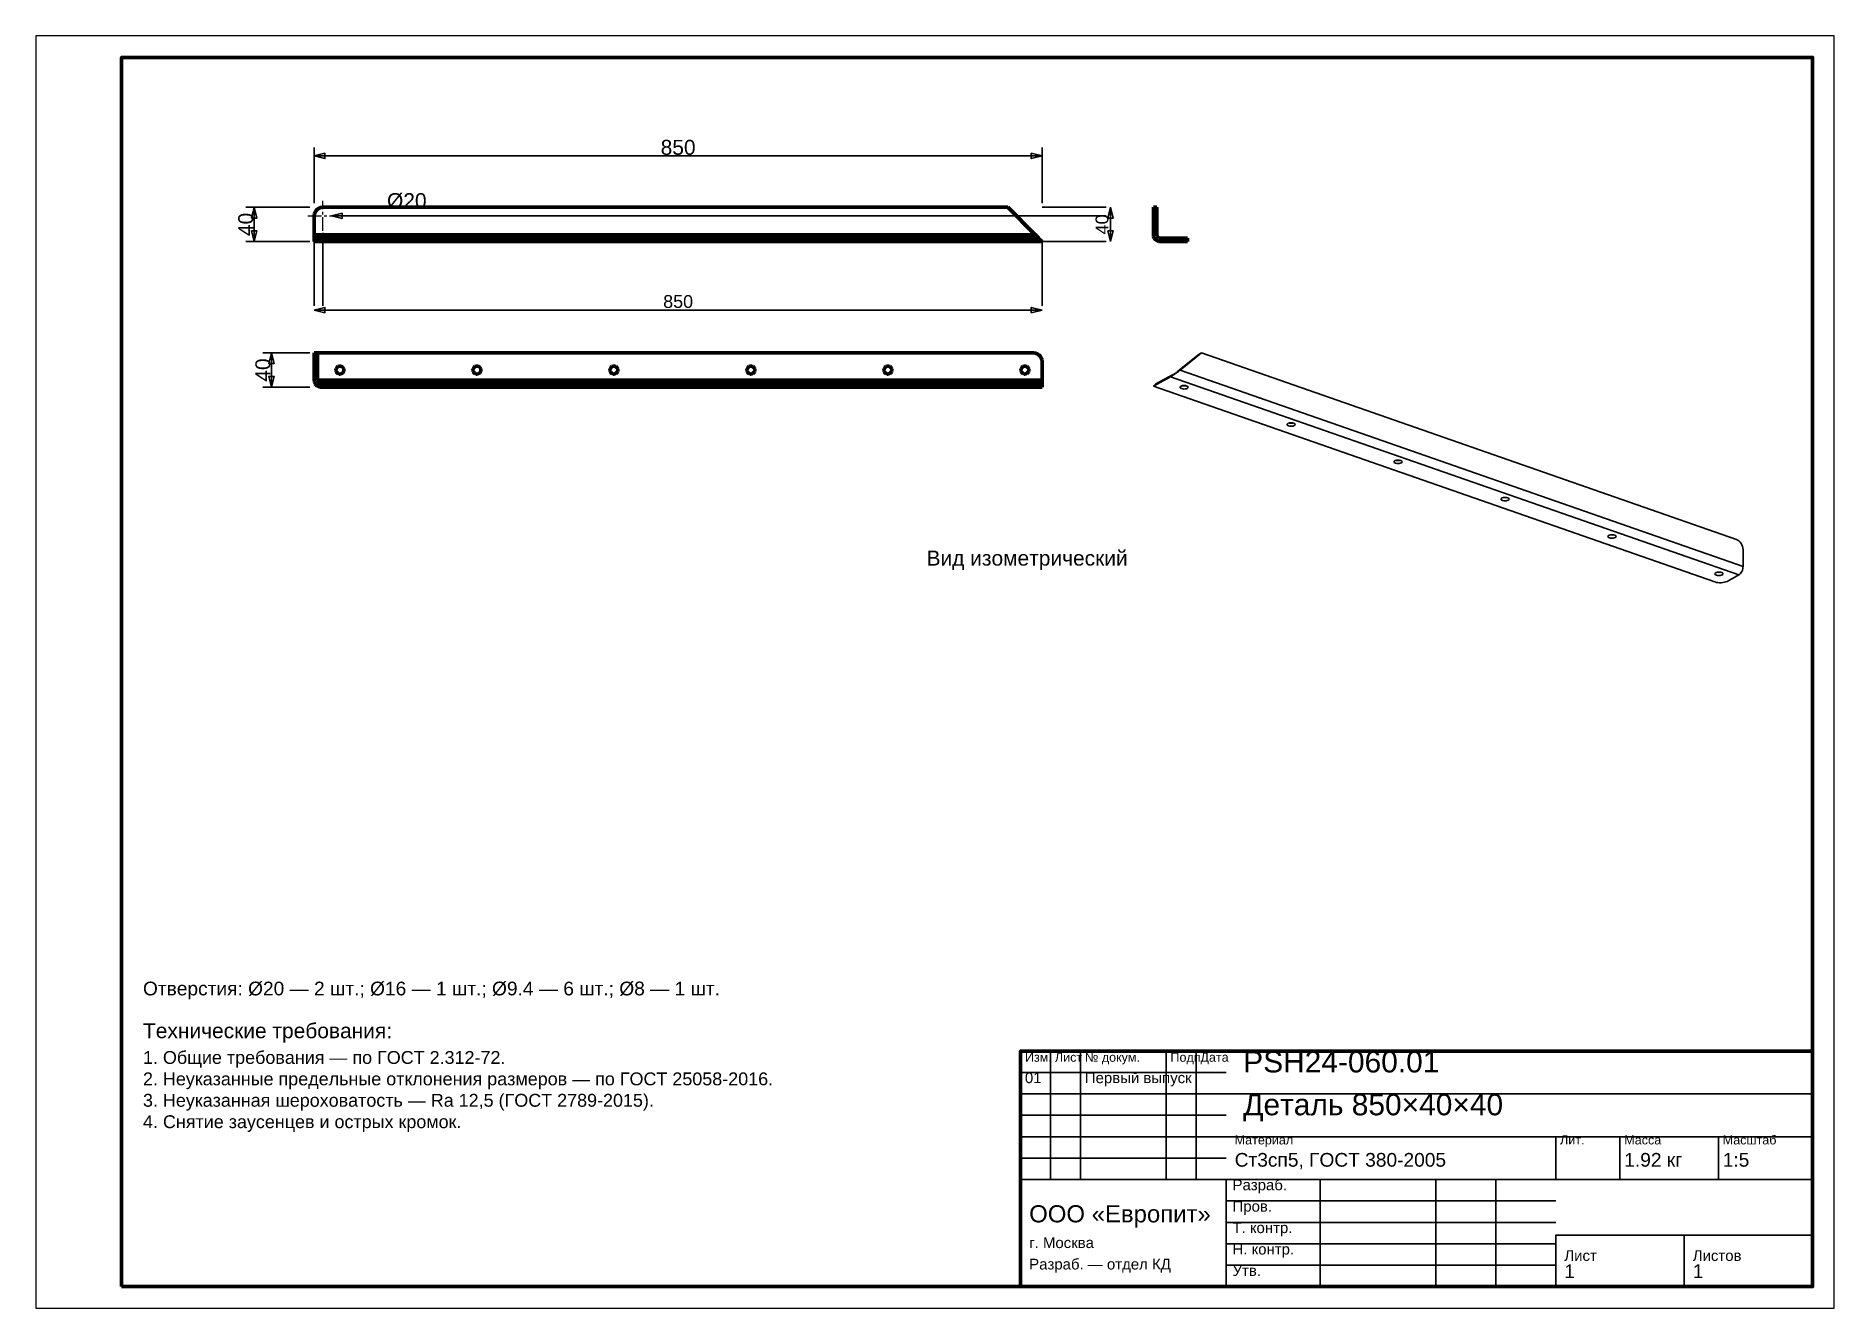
# Model space of a CAD drawing. Header units: millimetres. Extents: x 0 to 420, y 0 to 297.
import ezdxf
from ezdxf.enums import TextEntityAlignment as Align

# ---------------------------------------------------------------- set-up
doc = ezdxf.new("R2010")
doc.units = ezdxf.units.MM
doc.linetypes.add('CENTER', pattern=[5.08, 3.175, -0.635, 0.635, -0.635])
doc.linetypes.add('DASHED', pattern=[1.524, 1.27, -0.254])
doc.styles.add('GOST', font='Arial')

msp = doc.modelspace()

# ---------------------------------------------------------------- texts
at = {"color": 7, "style": 'GOST'}
for height, p in [(3.5, (150, 271)), (3, (150, 235))]:
    msp.add_text('850', height=height, dxfattribs=at).set_placement(p, align=Align.MIDDLE)
msp.add_text('Ø20', height=3.5, dxfattribs=at).set_placement((82, 256.8))
for height, p in [(3.5, (49, 253)), (3, (249, 253)), (3.5, (53, 219))]:
    msp.add_text('40', height=height, rotation=90, dxfattribs=at).set_placement(p, align=Align.MIDDLE)
at = {"color": 3, "style": 'GOST'}
msp.add_text('Вид изометрический', height=3.5, dxfattribs=at).set_placement((255, 173.34), align=Align.RIGHT)
at = {"color": 6, "style": 'GOST'}
msp.add_text('Отверстия: Ø20 — 2 шт.; Ø16 — 1 шт.; Ø9.4 — 6 шт.; Ø8 — 1 шт.', height=3.2, dxfattribs=at).set_placement((25, 73))
at = {"color": 3, "style": 'GOST'}
for s, height, p in [('Технические требования:', 3.5, (25, 63)), ('1. Общие требования — по ГОСТ 2.312-72.', 3, (25, 57)), ('Изм.', 2.1, (231, 57.5)), ('Лист', 2.1, (238, 57.5)), ('№ докум.', 2.1, (245, 57.5)), ('Подп.', 2.1, (265, 57.5)), ('Дата', 2.1, (272, 57.5)), ('PSH24-060.01', 5, (282, 55)), ('2. Неуказанные предельные отклонения размеров — по ГОСТ 25058-2016.', 3, (25, 52)), ('01', 2.5, (231, 52.5)), ('Первый выпуск', 2.5, (245, 52.5)), ('3. Неуказанная шероховатость — Ra 12,5 (ГОСТ 2789-2015).', 3, (25, 47)), ('Деталь 850×40×40', 5, (282, 45)), ('4. Снятие заусенцев и острых кромок.', 3, (25, 42)), ('Материал', 2.1, (280, 38.2)), ('Лит.', 2.1, (356, 38.2)), ('Масса', 2.1, (371, 38.2)), ('Масштаб', 2.1, (394, 38.2)), ('Ст3сп5, ГОСТ 380-2005', 3.2, (280, 33)), ('1.92 кг', 3.2, (371, 33)), ('1:5', 3.2, (394, 33)), ('Разраб.', 2.5, (279.5, 27.5)), ('ООО «Европит»', 4, (232, 20)), ('Пров.', 2.5, (279.5, 22.5)), ('Т. контр.', 2.5, (279.5, 17.5)), ('г. Москва', 2.5, (232, 14)), ('Н. контр.', 2.5, (279.5, 12.5)), ('Лист', 2.5, (357, 11)), ('Листов', 2.5, (387, 11)), ('Разраб. — отдел КД', 2.5, (232, 9)), ('Утв.', 2.5, (279.5, 7.5)), ('1', 3.2, (357, 7)), ('1', 3.2, (387, 7))]:
    msp.add_text(s, height=height, dxfattribs=at).set_placement(p)

# ---------------------------------------------------------------- linework, layer by layer
at = {"color": 7, "lineweight": 35}
for p, q in [((65, 258), (65, 271)), ((65, 269), (235, 269)), ((235, 258), (235, 271)), ((64, 257), (49, 257)), ((51, 249), (51, 257)), ((235, 257), (250, 257)), ((250, 257), (249, 257)), ((251, 249), (251, 257)), ((69, 255), (81, 255)), ((71, 255), (250, 255)), ((81, 255), (86, 255)), ((64, 249), (49, 249)), ((65, 249), (65, 234)), ((67, 251), (67, 234)), ((235, 249), (235, 234)), ((235, 249), (250, 249)), ((250, 249), (249, 249)), ((65, 234), (65, 235)), ((65, 233), (235, 233)), ((235, 234), (235, 235)), ((64, 223), (53, 223)), ((55, 215), (55, 223)), ((64, 215), (53, 215)), ((237, 30), (237, 60)), ((244, 30), (244, 60)), ((264, 30), (264, 60)), ((271, 30), (271, 60)), ((230, 55), (278, 55)), ((230, 50), (278, 50)), ((278, 50), (415, 50)), ((230, 45), (278, 45)), ((230, 40), (278, 40)), ((278, 40), (415, 40)), ((355, 30), (355, 40)), ((370, 30), (370, 40)), ((393, 30), (393, 40)), ((230, 35), (278, 35)), ((230, 30), (278, 30)), ((278, 30), (415, 30)), ((300, 5), (300, 30)), ((327, 5), (327, 30)), ((341, 5), (341, 30)), ((278, 25), (355, 25)), ((278, 20), (355, 20)), ((355, 17), (415, 17)), ((278, 15), (355, 15)), ((278, 10), (355, 10))]:
    msp.add_line(p, q, dxfattribs=at)
at = {"color": 1, "lineweight": 70}
for p, q in [((65.44, 256.25), (65.2, 255.87)), ((65.75, 256.56), (65.44, 256.25)), ((66.13, 256.8), (65.75, 256.56)), ((66.55, 256.95), (66.13, 256.8)), ((67, 257), (66.55, 256.95)), ((227, 257), (67, 257)), ((227, 257), (233.4, 250.6)), ((261, 256.99), (261, 257)), ((261, 257), (261.8, 257)), ((261, 256.95), (261, 256.99)), ((261, 256.89), (261, 256.95)), ((261, 256.8), (261, 256.89)), ((261, 256.69), (261, 256.8)), ((261, 256.56), (261, 256.69)), ((261, 256.41), (261, 256.56)), ((261, 256.25), (261, 256.41)), ((261, 256.06), (261, 256.25)), ((261.8, 257), (261.8, 256.99)), ((261.8, 256.99), (261.8, 256.95)), ((261.8, 256.95), (261.8, 256.89)), ((261.8, 256.89), (261.8, 256.8)), ((261.8, 256.8), (261.8, 256.69)), ((261.8, 256.69), (261.8, 256.56)), ((261.8, 256.56), (261.8, 256.41)), ((261.8, 256.41), (261.8, 256.25)), ((261.8, 256.25), (261.8, 256.06)), ((65.05, 255.45), (65, 255)), ((65, 255), (65, 250.6)), ((65.2, 255.87), (65.05, 255.45)), ((261, 255.87), (261, 256.06)), ((261, 255.66), (261, 255.87)), ((261, 255.45), (261, 255.66)), ((261, 255.22), (261, 255.45)), ((261, 255), (261, 255.22)), ((261, 250.6), (261, 255)), ((261.8, 255), (261, 255)), ((261.8, 256.06), (261.8, 255.87)), ((261.8, 255.87), (261.8, 255.66)), ((261.8, 255.66), (261.8, 255.45)), ((261.8, 255.45), (261.8, 255.22)), ((261.8, 255.22), (261.8, 255)), ((261.8, 255), (261.8, 250.6)), ((65, 250.6), (65, 250.51)), ((233.4, 250.6), (65, 250.6)), ((65, 250.51), (65, 250.42)), ((65, 250.42), (65, 250.34)), ((65, 250.34), (65, 250.25)), ((65, 250.25), (65, 250.17)), ((65, 250.17), (65, 250.1)), ((65, 250.1), (65, 250.03)), ((65, 250.03), (65, 249.97)), ((65, 249.97), (65, 249.92)), ((65, 249.92), (65, 249.88)), ((65, 249.88), (65, 249.84)), ((65, 249.84), (65, 249.82)), ((65, 249.82), (65, 249.81)), ((65, 249.81), (65, 249.8)), ((65, 249.8), (65.01, 249.8)), ((65, 249), (65, 249.8)), ((65.01, 249), (65, 249)), ((65.01, 249.8), (65.05, 249.8)), ((65.05, 249), (65.01, 249)), ((65.05, 249.8), (65.11, 249.8)), ((65.11, 249), (65.05, 249)), ((65.11, 249.8), (65.2, 249.8)), ((65.2, 249), (65.11, 249)), ((65.2, 249.8), (65.31, 249.8)), ((65.31, 249), (65.2, 249)), ((65.31, 249.8), (65.44, 249.8)), ((65.44, 249), (65.31, 249)), ((65.44, 249.8), (65.59, 249.8)), ((65.59, 249), (65.44, 249)), ((65.59, 249.8), (65.75, 249.8)), ((65.75, 249), (65.59, 249)), ((65.75, 249.8), (65.94, 249.8)), ((65.94, 249), (65.75, 249)), ((65.94, 249.8), (66.13, 249.8)), ((66.13, 249), (65.94, 249)), ((66.13, 249.8), (66.34, 249.8)), ((66.34, 249), (66.13, 249)), ((66.34, 249.8), (66.55, 249.8)), ((66.55, 249), (66.34, 249)), ((66.55, 249.8), (66.78, 249.8)), ((66.78, 249), (66.55, 249)), ((66.78, 249.8), (67, 249.8)), ((67, 249), (66.78, 249)), ((67, 249.8), (234.2, 249.8)), ((67, 249.8), (67, 249)), ((235, 249), (67, 249)), ((233.46, 250.54), (233.4, 250.6)), ((233.4, 250.6), (233.49, 250.51)), ((233.52, 250.48), (233.46, 250.54)), ((233.49, 250.51), (233.58, 250.42)), ((233.58, 250.42), (233.52, 250.48)), ((233.64, 250.36), (233.58, 250.42)), ((233.58, 250.42), (233.66, 250.34)), ((233.7, 250.3), (233.64, 250.36)), ((233.66, 250.34), (233.75, 250.25)), ((233.76, 250.24), (233.7, 250.3)), ((233.75, 250.25), (233.83, 250.17)), ((233.81, 250.19), (233.76, 250.24)), ((233.87, 250.13), (233.81, 250.19)), ((233.83, 250.17), (233.9, 250.1)), ((233.93, 250.07), (233.87, 250.13)), ((233.9, 250.1), (233.97, 250.03)), ((233.98, 250.02), (233.93, 250.07)), ((233.97, 250.03), (234.03, 249.97)), ((234.04, 249.96), (233.98, 250.02)), ((234.03, 249.97), (234.08, 249.92)), ((234.09, 249.91), (234.04, 249.96)), ((234.08, 249.92), (234.12, 249.88)), ((234.15, 249.85), (234.09, 249.91)), ((234.12, 249.88), (234.16, 249.84)), ((234.2, 249.8), (234.15, 249.85)), ((234.16, 249.84), (234.18, 249.82)), ((234.18, 249.82), (234.19, 249.81)), ((234.19, 249.81), (234.2, 249.8)), ((234.2, 249.8), (235, 249)), ((261.05, 250.19), (261, 250.6)), ((261.21, 249.8), (261.05, 250.19)), ((261.47, 249.47), (261.21, 249.8)), ((261.8, 249.21), (261.47, 249.47)), ((261.8, 250.6), (261.86, 250.29)), ((262.19, 249.05), (261.8, 249.21)), ((261.86, 250.29), (262.03, 250.03)), ((262.03, 250.03), (262.29, 249.86)), ((262.6, 249), (262.19, 249.05)), ((262.29, 249.86), (262.6, 249.8)), ((262.6, 249.8), (267, 249.8)), ((267, 249), (262.6, 249)), ((267, 249.8), (267.22, 249.8)), ((267, 249), (267, 249.8)), ((267.22, 249), (267, 249)), ((267.22, 249.8), (267.45, 249.8)), ((267.45, 249), (267.22, 249)), ((267.45, 249.8), (267.66, 249.8)), ((267.66, 249), (267.45, 249)), ((267.66, 249.8), (267.87, 249.8)), ((267.87, 249), (267.66, 249)), ((267.87, 249.8), (268.06, 249.8)), ((268.06, 249), (267.87, 249)), ((268.06, 249.8), (268.25, 249.8)), ((268.25, 249), (268.06, 249)), ((268.25, 249.8), (268.41, 249.8)), ((268.41, 249), (268.25, 249)), ((268.41, 249.8), (268.56, 249.8)), ((268.56, 249), (268.41, 249)), ((268.56, 249.8), (268.69, 249.8)), ((268.69, 249), (268.56, 249)), ((268.69, 249.8), (268.8, 249.8)), ((268.8, 249), (268.69, 249)), ((268.8, 249.8), (268.89, 249.8)), ((268.89, 249), (268.8, 249)), ((268.89, 249.8), (268.95, 249.8)), ((268.95, 249), (268.89, 249)), ((268.95, 249.8), (268.99, 249.8)), ((268.99, 249), (268.95, 249)), ((268.99, 249.8), (269, 249.8)), ((269, 249), (268.99, 249)), ((269, 249.8), (269, 249)), ((65.8, 223), (65, 223)), ((65, 223), (65, 216.6)), ((233, 223), (65.8, 223)), ((65.8, 216.6), (65.8, 223)), ((233.45, 222.95), (233, 223)), ((233.87, 222.8), (233.45, 222.95)), ((234.25, 222.56), (233.87, 222.8)), ((70.12, 219.32), (70.06, 219)), ((70.06, 219), (70.12, 218.68)), ((70.28, 219.6), (70.12, 219.32)), ((70.12, 218.68), (70.28, 218.4)), ((70.53, 219.81), (70.28, 219.6)), ((70.84, 219.93), (70.53, 219.81)), ((71.16, 219.93), (70.84, 219.93)), ((71.47, 219.81), (71.16, 219.93)), ((71.72, 219.6), (71.47, 219.81)), ((71.88, 219.32), (71.72, 219.6)), ((71.72, 218.4), (71.88, 218.68)), ((71.94, 219), (71.88, 219.32)), ((71.88, 218.68), (71.94, 219)), ((102.12, 219.32), (102.06, 219)), ((102.06, 219), (102.12, 218.68)), ((102.28, 219.6), (102.12, 219.32)), ((102.12, 218.68), (102.28, 218.4)), ((102.53, 219.81), (102.28, 219.6)), ((102.84, 219.93), (102.53, 219.81)), ((103.16, 219.93), (102.84, 219.93)), ((103.47, 219.81), (103.16, 219.93)), ((103.72, 219.6), (103.47, 219.81)), ((103.88, 219.32), (103.72, 219.6)), ((103.72, 218.4), (103.88, 218.68)), ((103.94, 219), (103.88, 219.32)), ((103.88, 218.68), (103.94, 219)), ((134.12, 219.32), (134.06, 219)), ((134.06, 219), (134.12, 218.68)), ((134.28, 219.6), (134.12, 219.32)), ((134.12, 218.68), (134.28, 218.4)), ((134.53, 219.81), (134.28, 219.6)), ((134.84, 219.93), (134.53, 219.81)), ((135.16, 219.93), (134.84, 219.93)), ((135.47, 219.81), (135.16, 219.93)), ((135.72, 219.6), (135.47, 219.81)), ((135.88, 219.32), (135.72, 219.6)), ((135.72, 218.4), (135.88, 218.68)), ((135.94, 219), (135.88, 219.32)), ((135.88, 218.68), (135.94, 219)), ((166.12, 219.32), (166.06, 219)), ((166.06, 219), (166.12, 218.68)), ((166.28, 219.6), (166.12, 219.32)), ((166.12, 218.68), (166.28, 218.4)), ((166.53, 219.81), (166.28, 219.6)), ((166.84, 219.93), (166.53, 219.81)), ((167.16, 219.93), (166.84, 219.93)), ((167.47, 219.81), (167.16, 219.93)), ((167.72, 219.6), (167.47, 219.81)), ((167.88, 219.32), (167.72, 219.6)), ((167.72, 218.4), (167.88, 218.68)), ((167.94, 219), (167.88, 219.32)), ((167.88, 218.68), (167.94, 219)), ((198.12, 219.32), (198.06, 219)), ((198.06, 219), (198.12, 218.68)), ((198.28, 219.6), (198.12, 219.32)), ((198.12, 218.68), (198.28, 218.4)), ((198.53, 219.81), (198.28, 219.6)), ((198.84, 219.93), (198.53, 219.81)), ((199.16, 219.93), (198.84, 219.93)), ((199.47, 219.81), (199.16, 219.93)), ((199.72, 219.6), (199.47, 219.81)), ((199.88, 219.32), (199.72, 219.6)), ((199.72, 218.4), (199.88, 218.68)), ((199.94, 219), (199.88, 219.32)), ((199.88, 218.68), (199.94, 219)), ((230.12, 219.32), (230.06, 219)), ((230.06, 219), (230.12, 218.68)), ((230.28, 219.6), (230.12, 219.32)), ((230.12, 218.68), (230.28, 218.4)), ((230.53, 219.81), (230.28, 219.6)), ((230.84, 219.93), (230.53, 219.81)), ((231.16, 219.93), (230.84, 219.93)), ((231.47, 219.81), (231.16, 219.93)), ((231.72, 219.6), (231.47, 219.81)), ((231.88, 219.32), (231.72, 219.6)), ((231.72, 218.4), (231.88, 218.68)), ((231.94, 219), (231.88, 219.32)), ((231.88, 218.68), (231.94, 219)), ((234.56, 222.25), (234.25, 222.56)), ((234.8, 221.87), (234.56, 222.25)), ((234.95, 221.45), (234.8, 221.87)), ((235, 221), (234.95, 221.45)), ((235, 216.6), (235, 221)), ((65, 216.6), (65.01, 216.42)), ((65.01, 216.42), (65.04, 216.24)), ((65.04, 216.24), (65.09, 216.07)), ((65.09, 216.07), (65.16, 215.91)), ((65.16, 215.91), (65.25, 215.75)), ((65.25, 215.75), (65.35, 215.6)), ((65.35, 215.6), (65.47, 215.47)), ((65.47, 215.47), (65.6, 215.35)), ((65.6, 215.35), (65.75, 215.25)), ((65.75, 215.25), (65.91, 215.16)), ((65.81, 216.51), (65.8, 216.6)), ((65.8, 216.6), (235, 216.6)), ((65.82, 216.42), (65.81, 216.51)), ((65.84, 216.34), (65.82, 216.42)), ((65.88, 216.25), (65.84, 216.34)), ((65.92, 216.17), (65.88, 216.25)), ((65.91, 215.16), (66.07, 215.09)), ((65.97, 216.1), (65.92, 216.17)), ((66.03, 216.03), (65.97, 216.1)), ((66.1, 215.97), (66.03, 216.03)), ((66.07, 215.09), (66.24, 215.04)), ((66.17, 215.92), (66.1, 215.97)), ((66.25, 215.88), (66.17, 215.92)), ((66.24, 215.04), (66.42, 215.01)), ((66.34, 215.84), (66.25, 215.88)), ((66.42, 215.82), (66.34, 215.84)), ((66.51, 215.81), (66.42, 215.82)), ((66.42, 215.01), (66.6, 215)), ((66.6, 215.8), (66.51, 215.81)), ((73, 215.8), (66.6, 215.8)), ((66.6, 215), (73, 215)), ((70.28, 218.4), (70.53, 218.19)), ((70.53, 218.19), (70.84, 218.07)), ((70.84, 218.07), (71.16, 218.07)), ((71.16, 218.07), (71.47, 218.19)), ((71.47, 218.19), (71.72, 218.4)), ((73, 215), (73, 215.8)), ((73, 215.8), (233, 215.8)), ((73, 215), (233, 215)), ((102.28, 218.4), (102.53, 218.19)), ((102.53, 218.19), (102.84, 218.07)), ((102.84, 218.07), (103.16, 218.07)), ((103.16, 218.07), (103.47, 218.19)), ((103.47, 218.19), (103.72, 218.4)), ((134.28, 218.4), (134.53, 218.19)), ((134.53, 218.19), (134.84, 218.07)), ((134.84, 218.07), (135.16, 218.07)), ((135.16, 218.07), (135.47, 218.19)), ((135.47, 218.19), (135.72, 218.4)), ((166.28, 218.4), (166.53, 218.19)), ((166.53, 218.19), (166.84, 218.07)), ((166.84, 218.07), (167.16, 218.07)), ((167.16, 218.07), (167.47, 218.19)), ((167.47, 218.19), (167.72, 218.4)), ((198.28, 218.4), (198.53, 218.19)), ((198.53, 218.19), (198.84, 218.07)), ((198.84, 218.07), (199.16, 218.07)), ((199.16, 218.07), (199.47, 218.19)), ((199.47, 218.19), (199.72, 218.4)), ((230.28, 218.4), (230.53, 218.19)), ((230.53, 218.19), (230.84, 218.07)), ((230.84, 218.07), (231.16, 218.07)), ((231.16, 218.07), (231.47, 218.19)), ((231.47, 218.19), (231.72, 218.4)), ((233, 215.8), (233.22, 215.8)), ((233, 215), (233, 215.8)), ((233.22, 215), (233, 215)), ((233.22, 215.8), (233.45, 215.8)), ((233.45, 215), (233.22, 215)), ((233.45, 215.8), (233.66, 215.8)), ((233.66, 215), (233.45, 215)), ((233.66, 215.8), (233.87, 215.8)), ((233.87, 215), (233.66, 215)), ((233.87, 215.8), (234.06, 215.8)), ((234.06, 215), (233.87, 215)), ((234.06, 215.8), (234.25, 215.8)), ((234.25, 215), (234.06, 215)), ((234.25, 215.8), (234.41, 215.8)), ((234.41, 215), (234.25, 215)), ((234.41, 215.8), (234.56, 215.8)), ((234.56, 215), (234.41, 215)), ((234.56, 215.8), (234.69, 215.8)), ((234.69, 215), (234.56, 215)), ((234.69, 215.8), (234.8, 215.8)), ((234.8, 215), (234.69, 215)), ((234.8, 215.8), (234.89, 215.8)), ((234.89, 215), (234.8, 215)), ((234.89, 215.8), (234.95, 215.8)), ((234.95, 215), (234.89, 215)), ((234.95, 215.8), (234.99, 215.8)), ((234.99, 215), (234.95, 215)), ((234.99, 215.8), (235, 215.8)), ((235, 215), (234.99, 215)), ((235, 216.51), (235, 216.6)), ((235, 216.42), (235, 216.51)), ((235, 216.34), (235, 216.42)), ((235, 216.25), (235, 216.34)), ((235, 216.17), (235, 216.25)), ((235, 216.1), (235, 216.17)), ((235, 216.03), (235, 216.1)), ((235, 215.97), (235, 216.03)), ((235, 215.92), (235, 215.97)), ((235, 215.88), (235, 215.92)), ((235, 215.84), (235, 215.88)), ((235, 215.82), (235, 215.84)), ((235, 215.81), (235, 215.82)), ((235, 215.8), (235, 215.81)), ((235, 215.8), (235, 215))]:
    msp.add_line(p, q, dxfattribs=at)
at = {"color": 5, "linetype": 'DASHED', "lineweight": 35}
for p, q in [((65.2, 255.87), (65.44, 256.25)), ((65.44, 256.25), (65.75, 256.56)), ((65.75, 256.56), (66.13, 256.8)), ((66.13, 256.8), (66.55, 256.95)), ((66.55, 256.95), (67, 257)), ((227, 257), (67, 257)), ((233.4, 250.6), (227, 257)), ((261, 257), (261.8, 257)), ((261, 250.6), (261, 257)), ((261.8, 257), (261.8, 250.6)), ((65, 255), (65.05, 255.45)), ((65, 250.6), (65, 255)), ((65.05, 255.45), (65.2, 255.87)), ((65, 250.42), (65, 250.6)), ((65, 250.24), (65, 250.42)), ((65, 250.07), (65, 250.24)), ((65, 249.91), (65, 250.07)), ((65, 249.75), (65, 249.91)), ((234.2, 249.8), (65, 249.8)), ((65, 249.8), (65, 249)), ((65, 249.6), (65, 249.75)), ((65, 249.47), (65, 249.6)), ((65, 249.35), (65, 249.47)), ((65, 249.25), (65, 249.35)), ((65, 249.16), (65, 249.25)), ((65, 249.09), (65, 249.16)), ((65, 249.04), (65, 249.09)), ((65, 249.01), (65, 249.04)), ((65, 249), (65, 249.01)), ((65, 249), (235, 249)), ((68.06, 249.8), (68.08, 249.8)), ((68.08, 249.8), (68.06, 249.8)), ((68.06, 249.8), (68.06, 249)), ((68.06, 249), (68.08, 249)), ((68.08, 249), (68.06, 249)), ((68.08, 249.8), (68.15, 249.8)), ((68.15, 249.8), (68.08, 249.8)), ((68.08, 249), (68.15, 249)), ((68.15, 249), (68.08, 249)), ((68.15, 249.8), (68.27, 249.8)), ((68.27, 249.8), (68.15, 249.8)), ((68.15, 249), (68.27, 249)), ((68.27, 249), (68.15, 249)), ((68.27, 249.8), (68.41, 249.8)), ((68.41, 249.8), (68.27, 249.8)), ((68.27, 249), (68.41, 249)), ((68.41, 249), (68.27, 249)), ((68.41, 249.8), (68.59, 249.8)), ((68.59, 249.8), (68.41, 249.8)), ((68.41, 249), (68.59, 249)), ((68.59, 249), (68.41, 249)), ((68.59, 249.8), (68.79, 249.8)), ((68.79, 249.8), (68.59, 249.8)), ((68.59, 249), (68.79, 249)), ((68.79, 249), (68.59, 249)), ((68.79, 249.8), (69, 249.8)), ((69, 249.8), (68.79, 249.8)), ((68.79, 249), (69, 249)), ((69, 249), (68.79, 249)), ((69, 249.8), (69.21, 249.8)), ((69.21, 249.8), (69, 249.8)), ((69, 249), (69.21, 249)), ((69.21, 249), (69, 249)), ((69.21, 249.8), (69.41, 249.8)), ((69.41, 249.8), (69.21, 249.8)), ((69.21, 249), (69.41, 249)), ((69.41, 249), (69.21, 249)), ((69.41, 249.8), (69.59, 249.8)), ((69.59, 249.8), (69.41, 249.8)), ((69.41, 249), (69.59, 249)), ((69.59, 249), (69.41, 249)), ((69.59, 249.8), (69.73, 249.8)), ((69.73, 249.8), (69.59, 249.8)), ((69.59, 249), (69.73, 249)), ((69.73, 249), (69.59, 249)), ((69.73, 249.8), (69.85, 249.8)), ((69.85, 249.8), (69.73, 249.8)), ((69.73, 249), (69.85, 249)), ((69.85, 249), (69.73, 249)), ((69.85, 249.8), (69.92, 249.8)), ((69.92, 249.8), (69.85, 249.8)), ((69.85, 249), (69.92, 249)), ((69.92, 249), (69.85, 249)), ((69.92, 249.8), (69.94, 249.8)), ((69.94, 249.8), (69.92, 249.8)), ((69.92, 249), (69.94, 249)), ((69.94, 249), (69.92, 249)), ((100.06, 249.8), (100.08, 249.8)), ((100.08, 249.8), (100.06, 249.8)), ((100.06, 249.8), (100.06, 249)), ((100.06, 249), (100.08, 249)), ((100.08, 249), (100.06, 249)), ((100.08, 249.8), (100.15, 249.8)), ((100.15, 249.8), (100.08, 249.8)), ((100.08, 249), (100.15, 249)), ((100.15, 249), (100.08, 249)), ((100.15, 249.8), (100.27, 249.8)), ((100.27, 249.8), (100.15, 249.8)), ((100.15, 249), (100.27, 249)), ((100.27, 249), (100.15, 249)), ((100.27, 249.8), (100.41, 249.8)), ((100.41, 249.8), (100.27, 249.8)), ((100.27, 249), (100.41, 249)), ((100.41, 249), (100.27, 249)), ((100.41, 249.8), (100.59, 249.8)), ((100.59, 249.8), (100.41, 249.8)), ((100.41, 249), (100.59, 249)), ((100.59, 249), (100.41, 249)), ((100.59, 249.8), (100.79, 249.8)), ((100.79, 249.8), (100.59, 249.8)), ((100.59, 249), (100.79, 249)), ((100.79, 249), (100.59, 249)), ((100.79, 249.8), (101, 249.8)), ((101, 249.8), (100.79, 249.8)), ((100.79, 249), (101, 249)), ((101, 249), (100.79, 249)), ((101, 249.8), (101.21, 249.8)), ((101.21, 249.8), (101, 249.8)), ((101, 249), (101.21, 249)), ((101.21, 249), (101, 249)), ((101.21, 249.8), (101.41, 249.8)), ((101.41, 249.8), (101.21, 249.8)), ((101.21, 249), (101.41, 249)), ((101.41, 249), (101.21, 249)), ((101.41, 249.8), (101.59, 249.8)), ((101.59, 249.8), (101.41, 249.8)), ((101.41, 249), (101.59, 249)), ((101.59, 249), (101.41, 249)), ((101.59, 249.8), (101.73, 249.8)), ((101.73, 249.8), (101.59, 249.8)), ((101.59, 249), (101.73, 249)), ((101.73, 249), (101.59, 249)), ((101.73, 249.8), (101.85, 249.8)), ((101.85, 249.8), (101.73, 249.8)), ((101.73, 249), (101.85, 249)), ((101.85, 249), (101.73, 249)), ((101.85, 249.8), (101.92, 249.8)), ((101.92, 249.8), (101.85, 249.8)), ((101.85, 249), (101.92, 249)), ((101.92, 249), (101.85, 249)), ((101.92, 249.8), (101.94, 249.8)), ((101.94, 249.8), (101.92, 249.8)), ((101.92, 249), (101.94, 249)), ((101.94, 249), (101.92, 249)), ((132.06, 249.8), (132.08, 249.8)), ((132.08, 249.8), (132.06, 249.8)), ((132.06, 249.8), (132.06, 249)), ((132.06, 249), (132.08, 249)), ((132.08, 249), (132.06, 249)), ((132.08, 249.8), (132.15, 249.8)), ((132.15, 249.8), (132.08, 249.8)), ((132.08, 249), (132.15, 249)), ((132.15, 249), (132.08, 249)), ((132.15, 249.8), (132.27, 249.8)), ((132.27, 249.8), (132.15, 249.8)), ((132.15, 249), (132.27, 249)), ((132.27, 249), (132.15, 249)), ((132.27, 249.8), (132.41, 249.8)), ((132.41, 249.8), (132.27, 249.8)), ((132.27, 249), (132.41, 249)), ((132.41, 249), (132.27, 249)), ((132.41, 249.8), (132.59, 249.8)), ((132.59, 249.8), (132.41, 249.8)), ((132.41, 249), (132.59, 249)), ((132.59, 249), (132.41, 249)), ((132.59, 249.8), (132.79, 249.8)), ((132.79, 249.8), (132.59, 249.8)), ((132.59, 249), (132.79, 249)), ((132.79, 249), (132.59, 249)), ((132.79, 249.8), (133, 249.8)), ((133, 249.8), (132.79, 249.8)), ((132.79, 249), (133, 249)), ((133, 249), (132.79, 249)), ((133, 249.8), (133.21, 249.8)), ((133.21, 249.8), (133, 249.8)), ((133, 249), (133.21, 249)), ((133.21, 249), (133, 249)), ((133.21, 249.8), (133.41, 249.8)), ((133.41, 249.8), (133.21, 249.8)), ((133.21, 249), (133.41, 249)), ((133.41, 249), (133.21, 249)), ((133.41, 249.8), (133.59, 249.8)), ((133.59, 249.8), (133.41, 249.8)), ((133.41, 249), (133.59, 249)), ((133.59, 249), (133.41, 249)), ((133.59, 249.8), (133.73, 249.8)), ((133.73, 249.8), (133.59, 249.8)), ((133.59, 249), (133.73, 249)), ((133.73, 249), (133.59, 249)), ((133.73, 249.8), (133.85, 249.8)), ((133.85, 249.8), (133.73, 249.8)), ((133.73, 249), (133.85, 249)), ((133.85, 249), (133.73, 249)), ((133.85, 249.8), (133.92, 249.8)), ((133.92, 249.8), (133.85, 249.8)), ((133.85, 249), (133.92, 249)), ((133.92, 249), (133.85, 249)), ((133.92, 249.8), (133.94, 249.8)), ((133.94, 249.8), (133.92, 249.8)), ((133.92, 249), (133.94, 249)), ((133.94, 249), (133.92, 249)), ((164.06, 249.8), (164.08, 249.8)), ((164.08, 249.8), (164.06, 249.8)), ((164.06, 249.8), (164.06, 249)), ((164.06, 249), (164.08, 249)), ((164.08, 249), (164.06, 249)), ((164.08, 249.8), (164.15, 249.8)), ((164.15, 249.8), (164.08, 249.8)), ((164.08, 249), (164.15, 249)), ((164.15, 249), (164.08, 249)), ((164.15, 249.8), (164.27, 249.8)), ((164.27, 249.8), (164.15, 249.8)), ((164.15, 249), (164.27, 249)), ((164.27, 249), (164.15, 249)), ((164.27, 249.8), (164.41, 249.8)), ((164.41, 249.8), (164.27, 249.8)), ((164.27, 249), (164.41, 249)), ((164.41, 249), (164.27, 249)), ((164.41, 249.8), (164.59, 249.8)), ((164.59, 249.8), (164.41, 249.8)), ((164.41, 249), (164.59, 249)), ((164.59, 249), (164.41, 249)), ((164.59, 249.8), (164.79, 249.8)), ((164.79, 249.8), (164.59, 249.8)), ((164.59, 249), (164.79, 249)), ((164.79, 249), (164.59, 249)), ((164.79, 249.8), (165, 249.8)), ((165, 249.8), (164.79, 249.8)), ((164.79, 249), (165, 249)), ((165, 249), (164.79, 249)), ((165, 249.8), (165.21, 249.8)), ((165.21, 249.8), (165, 249.8)), ((165, 249), (165.21, 249)), ((165.21, 249), (165, 249)), ((165.21, 249.8), (165.41, 249.8)), ((165.41, 249.8), (165.21, 249.8)), ((165.21, 249), (165.41, 249)), ((165.41, 249), (165.21, 249)), ((165.41, 249.8), (165.59, 249.8)), ((165.59, 249.8), (165.41, 249.8)), ((165.41, 249), (165.59, 249)), ((165.59, 249), (165.41, 249)), ((165.59, 249.8), (165.73, 249.8)), ((165.73, 249.8), (165.59, 249.8)), ((165.59, 249), (165.73, 249)), ((165.73, 249), (165.59, 249)), ((165.73, 249.8), (165.85, 249.8)), ((165.85, 249.8), (165.73, 249.8)), ((165.73, 249), (165.85, 249)), ((165.85, 249), (165.73, 249)), ((165.85, 249.8), (165.92, 249.8)), ((165.92, 249.8), (165.85, 249.8)), ((165.85, 249), (165.92, 249)), ((165.92, 249), (165.85, 249)), ((165.92, 249.8), (165.94, 249.8)), ((165.94, 249.8), (165.92, 249.8)), ((165.92, 249), (165.94, 249)), ((165.94, 249), (165.92, 249)), ((196.06, 249.8), (196.08, 249.8)), ((196.08, 249.8), (196.06, 249.8)), ((196.06, 249.8), (196.06, 249)), ((196.06, 249), (196.08, 249)), ((196.08, 249), (196.06, 249)), ((196.08, 249.8), (196.15, 249.8)), ((196.15, 249.8), (196.08, 249.8)), ((196.08, 249), (196.15, 249)), ((196.15, 249), (196.08, 249)), ((196.15, 249.8), (196.27, 249.8)), ((196.27, 249.8), (196.15, 249.8)), ((196.15, 249), (196.27, 249)), ((196.27, 249), (196.15, 249)), ((196.27, 249.8), (196.41, 249.8)), ((196.41, 249.8), (196.27, 249.8)), ((196.27, 249), (196.41, 249)), ((196.41, 249), (196.27, 249)), ((196.41, 249.8), (196.59, 249.8)), ((196.59, 249.8), (196.41, 249.8)), ((196.41, 249), (196.59, 249)), ((196.59, 249), (196.41, 249)), ((196.59, 249.8), (196.79, 249.8)), ((196.79, 249.8), (196.59, 249.8)), ((196.59, 249), (196.79, 249)), ((196.79, 249), (196.59, 249)), ((196.79, 249.8), (197, 249.8)), ((197, 249.8), (196.79, 249.8)), ((196.79, 249), (197, 249)), ((197, 249), (196.79, 249)), ((197, 249.8), (197.21, 249.8)), ((197.21, 249.8), (197, 249.8)), ((197, 249), (197.21, 249)), ((197.21, 249), (197, 249)), ((197.21, 249.8), (197.41, 249.8)), ((197.41, 249.8), (197.21, 249.8)), ((197.21, 249), (197.41, 249)), ((197.41, 249), (197.21, 249)), ((197.41, 249.8), (197.59, 249.8)), ((197.59, 249.8), (197.41, 249.8)), ((197.41, 249), (197.59, 249)), ((197.59, 249), (197.41, 249)), ((197.59, 249.8), (197.73, 249.8)), ((197.73, 249.8), (197.59, 249.8)), ((197.59, 249), (197.73, 249)), ((197.73, 249), (197.59, 249)), ((197.73, 249.8), (197.85, 249.8)), ((197.85, 249.8), (197.73, 249.8)), ((197.73, 249), (197.85, 249)), ((197.85, 249), (197.73, 249)), ((197.85, 249.8), (197.92, 249.8)), ((197.92, 249.8), (197.85, 249.8)), ((197.85, 249), (197.92, 249)), ((197.92, 249), (197.85, 249)), ((197.92, 249.8), (197.94, 249.8)), ((197.94, 249.8), (197.92, 249.8)), ((197.92, 249), (197.94, 249)), ((197.94, 249), (197.92, 249)), ((228.06, 249.8), (228.08, 249.8)), ((228.08, 249.8), (228.06, 249.8)), ((228.06, 249.8), (228.06, 249)), ((228.06, 249), (228.08, 249)), ((228.08, 249), (228.06, 249)), ((228.08, 249.8), (228.15, 249.8)), ((228.15, 249.8), (228.08, 249.8)), ((228.08, 249), (228.15, 249)), ((228.15, 249), (228.08, 249)), ((228.15, 249.8), (228.27, 249.8)), ((228.27, 249.8), (228.15, 249.8)), ((228.15, 249), (228.27, 249)), ((228.27, 249), (228.15, 249)), ((228.27, 249.8), (228.41, 249.8)), ((228.41, 249.8), (228.27, 249.8)), ((228.27, 249), (228.41, 249)), ((228.41, 249), (228.27, 249)), ((228.41, 249.8), (228.59, 249.8)), ((228.59, 249.8), (228.41, 249.8)), ((228.41, 249), (228.59, 249)), ((228.59, 249), (228.41, 249)), ((228.59, 249.8), (228.79, 249.8)), ((228.79, 249.8), (228.59, 249.8)), ((228.59, 249), (228.79, 249)), ((228.79, 249), (228.59, 249)), ((228.79, 249.8), (229, 249.8)), ((229, 249.8), (228.79, 249.8)), ((228.79, 249), (229, 249)), ((229, 249), (228.79, 249)), ((229, 249.8), (229.21, 249.8)), ((229.21, 249.8), (229, 249.8)), ((229, 249), (229.21, 249)), ((229.21, 249), (229, 249)), ((229.21, 249.8), (229.41, 249.8)), ((229.41, 249.8), (229.21, 249.8)), ((229.21, 249), (229.41, 249)), ((229.41, 249), (229.21, 249)), ((229.41, 249.8), (229.59, 249.8)), ((229.59, 249.8), (229.41, 249.8)), ((229.41, 249), (229.59, 249)), ((229.59, 249), (229.41, 249)), ((229.59, 249.8), (229.73, 249.8)), ((229.73, 249.8), (229.59, 249.8)), ((229.59, 249), (229.73, 249)), ((229.73, 249), (229.59, 249)), ((229.73, 249.8), (229.85, 249.8)), ((229.85, 249.8), (229.73, 249.8)), ((229.73, 249), (229.85, 249)), ((229.85, 249), (229.73, 249)), ((229.85, 249.8), (229.92, 249.8)), ((229.92, 249.8), (229.85, 249.8)), ((229.85, 249), (229.92, 249)), ((229.92, 249), (229.85, 249)), ((229.92, 249.8), (229.94, 249.8)), ((229.94, 249.8), (229.92, 249.8)), ((229.92, 249), (229.94, 249)), ((229.94, 249), (229.92, 249)), ((234.3, 249.7), (234.2, 249.8)), ((234.4, 249.6), (234.3, 249.7)), ((234.49, 249.51), (234.4, 249.6)), ((234.57, 249.43), (234.49, 249.51)), ((234.65, 249.35), (234.57, 249.43)), ((234.72, 249.28), (234.65, 249.35)), ((234.79, 249.21), (234.72, 249.28)), ((234.84, 249.16), (234.79, 249.21)), ((234.89, 249.11), (234.84, 249.16)), ((234.93, 249.07), (234.89, 249.11)), ((234.96, 249.04), (234.93, 249.07)), ((234.98, 249.02), (234.96, 249.04)), ((235, 249), (234.98, 249.02)), ((235, 249), (235, 249)), ((261.01, 250.42), (261, 250.6)), ((261.04, 250.24), (261.01, 250.42)), ((261.09, 250.07), (261.04, 250.24)), ((261.16, 249.91), (261.09, 250.07)), ((261.25, 249.75), (261.16, 249.91)), ((261.35, 249.6), (261.25, 249.75)), ((261.47, 249.47), (261.35, 249.6)), ((261.6, 249.35), (261.47, 249.47)), ((261.75, 249.25), (261.6, 249.35)), ((261.91, 249.16), (261.75, 249.25)), ((261.8, 250.6), (261.81, 250.51)), ((261.81, 250.51), (261.82, 250.42)), ((261.82, 250.42), (261.84, 250.34)), ((261.84, 250.34), (261.88, 250.25)), ((261.88, 250.25), (261.92, 250.17)), ((262.07, 249.09), (261.91, 249.16)), ((261.92, 250.17), (261.97, 250.1)), ((261.97, 250.1), (262.03, 250.03)), ((262.03, 250.03), (262.1, 249.97)), ((262.24, 249.04), (262.07, 249.09)), ((262.1, 249.97), (262.17, 249.92)), ((262.17, 249.92), (262.25, 249.88)), ((262.42, 249.01), (262.24, 249.04)), ((262.25, 249.88), (262.34, 249.84)), ((262.34, 249.84), (262.42, 249.82)), ((262.42, 249.82), (262.51, 249.81)), ((262.6, 249), (262.42, 249.01)), ((262.51, 249.81), (262.6, 249.8)), ((262.6, 249.8), (269, 249.8)), ((269, 249), (262.6, 249)), ((264.08, 249.8), (264.06, 249.8)), ((264.06, 249.8), (264.07, 249.8)), ((264.08, 249.8), (264.06, 249.8)), ((264.06, 249.8), (264.07, 249.8)), ((264.08, 249.8), (264.06, 249.8)), ((264.06, 249.8), (264.07, 249.8)), ((264.08, 249.8), (264.06, 249.8)), ((264.06, 249.8), (264.07, 249.8)), ((264.08, 249.8), (264.06, 249.8)), ((264.06, 249.8), (264.07, 249.8)), ((264.08, 249.8), (264.06, 249.8)), ((264.06, 249.8), (264.07, 249.8)), ((264.07, 249), (264.06, 249)), ((264.06, 249), (264.08, 249)), ((264.07, 249), (264.06, 249)), ((264.06, 249), (264.08, 249)), ((264.07, 249), (264.06, 249)), ((264.06, 249), (264.08, 249)), ((264.07, 249), (264.06, 249)), ((264.06, 249), (264.08, 249)), ((264.07, 249), (264.06, 249)), ((264.06, 249), (264.08, 249)), ((264.07, 249), (264.06, 249)), ((264.06, 249), (264.08, 249)), ((264.07, 249.8), (264.08, 249.8)), ((264.07, 249.8), (264.08, 249.8)), ((264.07, 249.8), (264.08, 249.8)), ((264.07, 249.8), (264.08, 249.8)), ((264.07, 249.8), (264.08, 249.8)), ((264.07, 249.8), (264.08, 249.8)), ((264.08, 249), (264.07, 249)), ((264.08, 249), (264.07, 249)), ((264.08, 249), (264.07, 249)), ((264.08, 249), (264.07, 249)), ((264.08, 249), (264.07, 249)), ((264.08, 249), (264.07, 249)), ((264.15, 249.8), (264.08, 249.8)), ((264.08, 249.8), (264.11, 249.8)), ((264.15, 249.8), (264.08, 249.8)), ((264.08, 249.8), (264.11, 249.8)), ((264.15, 249.8), (264.08, 249.8)), ((264.08, 249.8), (264.11, 249.8)), ((264.15, 249.8), (264.08, 249.8)), ((264.08, 249.8), (264.11, 249.8)), ((264.15, 249.8), (264.08, 249.8)), ((264.08, 249.8), (264.11, 249.8)), ((264.15, 249.8), (264.08, 249.8)), ((264.08, 249.8), (264.11, 249.8)), ((264.11, 249), (264.08, 249)), ((264.08, 249), (264.15, 249)), ((264.11, 249), (264.08, 249)), ((264.08, 249), (264.15, 249)), ((264.11, 249), (264.08, 249)), ((264.08, 249), (264.15, 249)), ((264.11, 249), (264.08, 249)), ((264.08, 249), (264.15, 249)), ((264.11, 249), (264.08, 249)), ((264.08, 249), (264.15, 249)), ((264.11, 249), (264.08, 249)), ((264.08, 249), (264.15, 249)), ((264.11, 249.8), (264.15, 249.8)), ((264.11, 249.8), (264.15, 249.8)), ((264.11, 249.8), (264.15, 249.8)), ((264.11, 249.8), (264.15, 249.8)), ((264.11, 249.8), (264.15, 249.8)), ((264.11, 249.8), (264.15, 249.8)), ((264.15, 249), (264.11, 249)), ((264.15, 249), (264.11, 249)), ((264.15, 249), (264.11, 249)), ((264.15, 249), (264.11, 249)), ((264.15, 249), (264.11, 249)), ((264.15, 249), (264.11, 249)), ((264.27, 249.8), (264.15, 249.8)), ((264.15, 249.8), (264.2, 249.8)), ((264.27, 249.8), (264.15, 249.8)), ((264.15, 249.8), (264.2, 249.8)), ((264.27, 249.8), (264.15, 249.8)), ((264.15, 249.8), (264.2, 249.8)), ((264.27, 249.8), (264.15, 249.8)), ((264.15, 249.8), (264.2, 249.8)), ((264.27, 249.8), (264.15, 249.8)), ((264.15, 249.8), (264.2, 249.8)), ((264.27, 249.8), (264.15, 249.8)), ((264.15, 249.8), (264.2, 249.8)), ((264.2, 249), (264.15, 249)), ((264.15, 249), (264.27, 249)), ((264.2, 249), (264.15, 249)), ((264.15, 249), (264.27, 249)), ((264.2, 249), (264.15, 249)), ((264.15, 249), (264.27, 249)), ((264.2, 249), (264.15, 249)), ((264.15, 249), (264.27, 249)), ((264.2, 249), (264.15, 249)), ((264.15, 249), (264.27, 249)), ((264.2, 249), (264.15, 249)), ((264.15, 249), (264.27, 249)), ((264.2, 249.8), (264.27, 249.8)), ((264.2, 249.8), (264.27, 249.8)), ((264.2, 249.8), (264.27, 249.8)), ((264.2, 249.8), (264.27, 249.8)), ((264.2, 249.8), (264.27, 249.8)), ((264.2, 249.8), (264.27, 249.8)), ((264.27, 249), (264.2, 249)), ((264.27, 249), (264.2, 249)), ((264.27, 249), (264.2, 249)), ((264.27, 249), (264.2, 249)), ((264.27, 249), (264.2, 249)), ((264.27, 249), (264.2, 249)), ((264.41, 249.8), (264.27, 249.8)), ((264.27, 249.8), (264.34, 249.8)), ((264.41, 249.8), (264.27, 249.8)), ((264.27, 249.8), (264.34, 249.8)), ((264.41, 249.8), (264.27, 249.8)), ((264.27, 249.8), (264.34, 249.8)), ((264.41, 249.8), (264.27, 249.8)), ((264.27, 249.8), (264.34, 249.8)), ((264.41, 249.8), (264.27, 249.8)), ((264.27, 249.8), (264.34, 249.8)), ((264.41, 249.8), (264.27, 249.8)), ((264.27, 249.8), (264.34, 249.8)), ((264.34, 249), (264.27, 249)), ((264.27, 249), (264.41, 249)), ((264.34, 249), (264.27, 249)), ((264.27, 249), (264.41, 249)), ((264.34, 249), (264.27, 249)), ((264.27, 249), (264.41, 249)), ((264.34, 249), (264.27, 249)), ((264.27, 249), (264.41, 249)), ((264.34, 249), (264.27, 249)), ((264.27, 249), (264.41, 249)), ((264.34, 249), (264.27, 249)), ((264.27, 249), (264.41, 249)), ((264.34, 249.8), (264.41, 249.8)), ((264.34, 249.8), (264.41, 249.8)), ((264.34, 249.8), (264.41, 249.8)), ((264.34, 249.8), (264.41, 249.8)), ((264.34, 249.8), (264.41, 249.8)), ((264.34, 249.8), (264.41, 249.8)), ((264.41, 249), (264.34, 249)), ((264.41, 249), (264.34, 249)), ((264.41, 249), (264.34, 249)), ((264.41, 249), (264.34, 249)), ((264.41, 249), (264.34, 249)), ((264.41, 249), (264.34, 249)), ((264.59, 249.8), (264.41, 249.8)), ((264.41, 249.8), (264.5, 249.8)), ((264.59, 249.8), (264.41, 249.8)), ((264.41, 249.8), (264.5, 249.8)), ((264.59, 249.8), (264.41, 249.8)), ((264.41, 249.8), (264.5, 249.8)), ((264.59, 249.8), (264.41, 249.8)), ((264.41, 249.8), (264.5, 249.8)), ((264.59, 249.8), (264.41, 249.8)), ((264.41, 249.8), (264.5, 249.8)), ((264.59, 249.8), (264.41, 249.8)), ((264.41, 249.8), (264.5, 249.8)), ((264.5, 249), (264.41, 249)), ((264.41, 249), (264.59, 249)), ((264.5, 249), (264.41, 249)), ((264.41, 249), (264.59, 249)), ((264.5, 249), (264.41, 249)), ((264.41, 249), (264.59, 249)), ((264.5, 249), (264.41, 249)), ((264.41, 249), (264.59, 249)), ((264.5, 249), (264.41, 249)), ((264.41, 249), (264.59, 249)), ((264.5, 249), (264.41, 249)), ((264.41, 249), (264.59, 249)), ((264.5, 249.8), (264.59, 249.8)), ((264.5, 249.8), (264.59, 249.8)), ((264.5, 249.8), (264.59, 249.8)), ((264.5, 249.8), (264.59, 249.8)), ((264.5, 249.8), (264.59, 249.8)), ((264.5, 249.8), (264.59, 249.8)), ((264.59, 249), (264.5, 249)), ((264.59, 249), (264.5, 249)), ((264.59, 249), (264.5, 249)), ((264.59, 249), (264.5, 249)), ((264.59, 249), (264.5, 249)), ((264.59, 249), (264.5, 249)), ((264.79, 249.8), (264.59, 249.8)), ((264.59, 249.8), (264.69, 249.8)), ((264.79, 249.8), (264.59, 249.8)), ((264.59, 249.8), (264.69, 249.8)), ((264.79, 249.8), (264.59, 249.8)), ((264.59, 249.8), (264.69, 249.8)), ((264.79, 249.8), (264.59, 249.8)), ((264.59, 249.8), (264.69, 249.8)), ((264.79, 249.8), (264.59, 249.8)), ((264.59, 249.8), (264.69, 249.8)), ((264.79, 249.8), (264.59, 249.8)), ((264.59, 249.8), (264.69, 249.8)), ((264.69, 249), (264.59, 249)), ((264.59, 249), (264.79, 249)), ((264.69, 249), (264.59, 249)), ((264.59, 249), (264.79, 249)), ((264.69, 249), (264.59, 249)), ((264.59, 249), (264.79, 249)), ((264.69, 249), (264.59, 249)), ((264.59, 249), (264.79, 249)), ((264.69, 249), (264.59, 249)), ((264.59, 249), (264.79, 249)), ((264.69, 249), (264.59, 249)), ((264.59, 249), (264.79, 249)), ((264.69, 249.8), (264.79, 249.8)), ((264.69, 249.8), (264.79, 249.8)), ((264.69, 249.8), (264.79, 249.8)), ((264.69, 249.8), (264.79, 249.8)), ((264.69, 249.8), (264.79, 249.8)), ((264.69, 249.8), (264.79, 249.8)), ((264.79, 249), (264.69, 249)), ((264.79, 249), (264.69, 249)), ((264.79, 249), (264.69, 249)), ((264.79, 249), (264.69, 249)), ((264.79, 249), (264.69, 249)), ((264.79, 249), (264.69, 249)), ((265, 249.8), (264.79, 249.8)), ((264.79, 249.8), (264.89, 249.8)), ((265, 249.8), (264.79, 249.8)), ((264.79, 249.8), (264.89, 249.8)), ((265, 249.8), (264.79, 249.8)), ((264.79, 249.8), (264.89, 249.8)), ((265, 249.8), (264.79, 249.8)), ((264.79, 249.8), (264.89, 249.8)), ((265, 249.8), (264.79, 249.8)), ((264.79, 249.8), (264.89, 249.8)), ((265, 249.8), (264.79, 249.8)), ((264.79, 249.8), (264.89, 249.8)), ((264.89, 249), (264.79, 249)), ((264.79, 249), (265, 249)), ((264.89, 249), (264.79, 249)), ((264.79, 249), (265, 249)), ((264.89, 249), (264.79, 249)), ((264.79, 249), (265, 249)), ((264.89, 249), (264.79, 249)), ((264.79, 249), (265, 249)), ((264.89, 249), (264.79, 249)), ((264.79, 249), (265, 249)), ((264.89, 249), (264.79, 249)), ((264.79, 249), (265, 249)), ((264.89, 249.8), (265, 249.8)), ((264.89, 249.8), (265, 249.8)), ((264.89, 249.8), (265, 249.8)), ((264.89, 249.8), (265, 249.8)), ((264.89, 249.8), (265, 249.8)), ((264.89, 249.8), (265, 249.8)), ((265, 249), (264.89, 249)), ((265, 249), (264.89, 249)), ((265, 249), (264.89, 249)), ((265, 249), (264.89, 249)), ((265, 249), (264.89, 249)), ((265, 249), (264.89, 249)), ((265, 249.8), (265.11, 249.8)), ((265.21, 249.8), (265, 249.8)), ((265, 249.8), (265.11, 249.8)), ((265.21, 249.8), (265, 249.8)), ((265, 249.8), (265.11, 249.8)), ((265.21, 249.8), (265, 249.8)), ((265, 249.8), (265.11, 249.8)), ((265.21, 249.8), (265, 249.8)), ((265, 249.8), (265.11, 249.8)), ((265.21, 249.8), (265, 249.8)), ((265, 249.8), (265.11, 249.8)), ((265.21, 249.8), (265, 249.8)), ((265, 249), (265.21, 249)), ((265.11, 249), (265, 249)), ((265, 249), (265.21, 249)), ((265.11, 249), (265, 249)), ((265, 249), (265.21, 249)), ((265.11, 249), (265, 249)), ((265, 249), (265.21, 249)), ((265.11, 249), (265, 249)), ((265, 249), (265.21, 249)), ((265.11, 249), (265, 249)), ((265, 249), (265.21, 249)), ((265.11, 249), (265, 249)), ((265.11, 249.8), (265.21, 249.8)), ((265.11, 249.8), (265.21, 249.8)), ((265.11, 249.8), (265.21, 249.8)), ((265.11, 249.8), (265.21, 249.8)), ((265.11, 249.8), (265.21, 249.8)), ((265.11, 249.8), (265.21, 249.8)), ((265.21, 249), (265.11, 249)), ((265.21, 249), (265.11, 249)), ((265.21, 249), (265.11, 249)), ((265.21, 249), (265.11, 249)), ((265.21, 249), (265.11, 249)), ((265.21, 249), (265.11, 249)), ((265.21, 249.8), (265.31, 249.8)), ((265.41, 249.8), (265.21, 249.8)), ((265.21, 249.8), (265.31, 249.8)), ((265.41, 249.8), (265.21, 249.8)), ((265.21, 249.8), (265.31, 249.8)), ((265.41, 249.8), (265.21, 249.8)), ((265.21, 249.8), (265.31, 249.8)), ((265.41, 249.8), (265.21, 249.8)), ((265.21, 249.8), (265.31, 249.8)), ((265.41, 249.8), (265.21, 249.8)), ((265.21, 249.8), (265.31, 249.8)), ((265.41, 249.8), (265.21, 249.8)), ((265.21, 249), (265.41, 249)), ((265.31, 249), (265.21, 249)), ((265.21, 249), (265.41, 249)), ((265.31, 249), (265.21, 249)), ((265.21, 249), (265.41, 249)), ((265.31, 249), (265.21, 249)), ((265.21, 249), (265.41, 249)), ((265.31, 249), (265.21, 249)), ((265.21, 249), (265.41, 249)), ((265.31, 249), (265.21, 249)), ((265.21, 249), (265.41, 249)), ((265.31, 249), (265.21, 249)), ((265.31, 249.8), (265.41, 249.8)), ((265.31, 249.8), (265.41, 249.8)), ((265.31, 249.8), (265.41, 249.8)), ((265.31, 249.8), (265.41, 249.8)), ((265.31, 249.8), (265.41, 249.8)), ((265.31, 249.8), (265.41, 249.8)), ((265.41, 249), (265.31, 249)), ((265.41, 249), (265.31, 249)), ((265.41, 249), (265.31, 249)), ((265.41, 249), (265.31, 249)), ((265.41, 249), (265.31, 249)), ((265.41, 249), (265.31, 249)), ((265.41, 249.8), (265.5, 249.8)), ((265.59, 249.8), (265.41, 249.8)), ((265.41, 249.8), (265.5, 249.8)), ((265.59, 249.8), (265.41, 249.8)), ((265.41, 249.8), (265.5, 249.8)), ((265.59, 249.8), (265.41, 249.8)), ((265.41, 249.8), (265.5, 249.8)), ((265.59, 249.8), (265.41, 249.8)), ((265.41, 249.8), (265.5, 249.8)), ((265.59, 249.8), (265.41, 249.8)), ((265.41, 249.8), (265.5, 249.8)), ((265.59, 249.8), (265.41, 249.8)), ((265.41, 249), (265.59, 249)), ((265.5, 249), (265.41, 249)), ((265.41, 249), (265.59, 249)), ((265.5, 249), (265.41, 249)), ((265.41, 249), (265.59, 249)), ((265.5, 249), (265.41, 249)), ((265.41, 249), (265.59, 249)), ((265.5, 249), (265.41, 249)), ((265.41, 249), (265.59, 249)), ((265.5, 249), (265.41, 249)), ((265.41, 249), (265.59, 249)), ((265.5, 249), (265.41, 249)), ((265.5, 249.8), (265.59, 249.8)), ((265.5, 249.8), (265.59, 249.8)), ((265.5, 249.8), (265.59, 249.8)), ((265.5, 249.8), (265.59, 249.8)), ((265.5, 249.8), (265.59, 249.8)), ((265.5, 249.8), (265.59, 249.8)), ((265.59, 249), (265.5, 249)), ((265.59, 249), (265.5, 249)), ((265.59, 249), (265.5, 249)), ((265.59, 249), (265.5, 249)), ((265.59, 249), (265.5, 249)), ((265.59, 249), (265.5, 249)), ((265.59, 249.8), (265.66, 249.8)), ((265.73, 249.8), (265.59, 249.8)), ((265.59, 249.8), (265.66, 249.8)), ((265.73, 249.8), (265.59, 249.8)), ((265.59, 249.8), (265.66, 249.8)), ((265.73, 249.8), (265.59, 249.8)), ((265.59, 249.8), (265.66, 249.8)), ((265.73, 249.8), (265.59, 249.8)), ((265.59, 249.8), (265.66, 249.8)), ((265.73, 249.8), (265.59, 249.8)), ((265.59, 249.8), (265.66, 249.8)), ((265.73, 249.8), (265.59, 249.8)), ((265.59, 249), (265.73, 249)), ((265.66, 249), (265.59, 249)), ((265.59, 249), (265.73, 249)), ((265.66, 249), (265.59, 249)), ((265.59, 249), (265.73, 249)), ((265.66, 249), (265.59, 249)), ((265.59, 249), (265.73, 249)), ((265.66, 249), (265.59, 249)), ((265.59, 249), (265.73, 249)), ((265.66, 249), (265.59, 249)), ((265.59, 249), (265.73, 249)), ((265.66, 249), (265.59, 249)), ((265.66, 249.8), (265.73, 249.8)), ((265.66, 249.8), (265.73, 249.8)), ((265.66, 249.8), (265.73, 249.8)), ((265.66, 249.8), (265.73, 249.8)), ((265.66, 249.8), (265.73, 249.8)), ((265.66, 249.8), (265.73, 249.8)), ((265.73, 249), (265.66, 249)), ((265.73, 249), (265.66, 249)), ((265.73, 249), (265.66, 249)), ((265.73, 249), (265.66, 249)), ((265.73, 249), (265.66, 249)), ((265.73, 249), (265.66, 249)), ((265.73, 249.8), (265.8, 249.8)), ((265.85, 249.8), (265.73, 249.8)), ((265.73, 249.8), (265.8, 249.8)), ((265.85, 249.8), (265.73, 249.8)), ((265.73, 249.8), (265.8, 249.8)), ((265.85, 249.8), (265.73, 249.8)), ((265.73, 249.8), (265.8, 249.8)), ((265.85, 249.8), (265.73, 249.8)), ((265.73, 249.8), (265.8, 249.8)), ((265.85, 249.8), (265.73, 249.8)), ((265.73, 249.8), (265.8, 249.8)), ((265.85, 249.8), (265.73, 249.8)), ((265.73, 249), (265.85, 249)), ((265.8, 249), (265.73, 249)), ((265.73, 249), (265.85, 249)), ((265.8, 249), (265.73, 249)), ((265.73, 249), (265.85, 249)), ((265.8, 249), (265.73, 249)), ((265.73, 249), (265.85, 249)), ((265.8, 249), (265.73, 249)), ((265.73, 249), (265.85, 249)), ((265.8, 249), (265.73, 249)), ((265.73, 249), (265.85, 249)), ((265.8, 249), (265.73, 249)), ((265.8, 249.8), (265.85, 249.8)), ((265.8, 249.8), (265.85, 249.8)), ((265.8, 249.8), (265.85, 249.8)), ((265.8, 249.8), (265.85, 249.8)), ((265.8, 249.8), (265.85, 249.8)), ((265.8, 249.8), (265.85, 249.8)), ((265.85, 249), (265.8, 249)), ((265.85, 249), (265.8, 249)), ((265.85, 249), (265.8, 249)), ((265.85, 249), (265.8, 249)), ((265.85, 249), (265.8, 249)), ((265.85, 249), (265.8, 249)), ((265.85, 249.8), (265.89, 249.8)), ((265.92, 249.8), (265.85, 249.8)), ((265.85, 249.8), (265.89, 249.8)), ((265.92, 249.8), (265.85, 249.8)), ((265.85, 249.8), (265.89, 249.8)), ((265.92, 249.8), (265.85, 249.8)), ((265.85, 249.8), (265.89, 249.8)), ((265.92, 249.8), (265.85, 249.8)), ((265.85, 249.8), (265.89, 249.8)), ((265.92, 249.8), (265.85, 249.8)), ((265.85, 249.8), (265.89, 249.8)), ((265.92, 249.8), (265.85, 249.8)), ((265.85, 249), (265.92, 249)), ((265.89, 249), (265.85, 249)), ((265.85, 249), (265.92, 249)), ((265.89, 249), (265.85, 249)), ((265.85, 249), (265.92, 249)), ((265.89, 249), (265.85, 249)), ((265.85, 249), (265.92, 249)), ((265.89, 249), (265.85, 249)), ((265.85, 249), (265.92, 249)), ((265.89, 249), (265.85, 249)), ((265.85, 249), (265.92, 249)), ((265.89, 249), (265.85, 249)), ((265.89, 249.8), (265.92, 249.8)), ((265.89, 249.8), (265.92, 249.8)), ((265.89, 249.8), (265.92, 249.8)), ((265.89, 249.8), (265.92, 249.8)), ((265.89, 249.8), (265.92, 249.8)), ((265.89, 249.8), (265.92, 249.8)), ((265.92, 249), (265.89, 249)), ((265.92, 249), (265.89, 249)), ((265.92, 249), (265.89, 249)), ((265.92, 249), (265.89, 249)), ((265.92, 249), (265.89, 249)), ((265.92, 249), (265.89, 249)), ((265.92, 249.8), (265.93, 249.8)), ((265.94, 249.8), (265.92, 249.8)), ((265.92, 249.8), (265.93, 249.8)), ((265.94, 249.8), (265.92, 249.8)), ((265.92, 249.8), (265.93, 249.8)), ((265.94, 249.8), (265.92, 249.8)), ((265.92, 249.8), (265.93, 249.8)), ((265.94, 249.8), (265.92, 249.8)), ((265.92, 249.8), (265.93, 249.8)), ((265.94, 249.8), (265.92, 249.8)), ((265.92, 249.8), (265.93, 249.8)), ((265.94, 249.8), (265.92, 249.8)), ((265.92, 249), (265.94, 249)), ((265.93, 249), (265.92, 249)), ((265.92, 249), (265.94, 249)), ((265.93, 249), (265.92, 249)), ((265.92, 249), (265.94, 249)), ((265.93, 249), (265.92, 249)), ((265.92, 249), (265.94, 249)), ((265.93, 249), (265.92, 249)), ((265.92, 249), (265.94, 249)), ((265.93, 249), (265.92, 249)), ((265.92, 249), (265.94, 249)), ((265.93, 249), (265.92, 249)), ((265.93, 249.8), (265.94, 249.8)), ((265.93, 249.8), (265.94, 249.8)), ((265.93, 249.8), (265.94, 249.8)), ((265.93, 249.8), (265.94, 249.8)), ((265.93, 249.8), (265.94, 249.8)), ((265.93, 249.8), (265.94, 249.8)), ((265.94, 249), (265.93, 249)), ((265.94, 249), (265.93, 249)), ((265.94, 249), (265.93, 249)), ((265.94, 249), (265.93, 249)), ((265.94, 249), (265.93, 249)), ((265.94, 249), (265.93, 249)), ((269, 249.8), (269, 249)), ((65, 223), (233, 223)), ((233, 223), (233.45, 222.95)), ((233.45, 222.95), (233.87, 222.8)), ((233.87, 222.8), (234.25, 222.56)), ((70.06, 219), (70.12, 219.32)), ((70.12, 218.68), (70.06, 219)), ((70.12, 219.32), (70.28, 219.6)), ((70.28, 218.4), (70.12, 218.68)), ((70.28, 219.6), (70.53, 219.81)), ((70.53, 219.81), (70.84, 219.93)), ((70.84, 219.93), (71.16, 219.93)), ((71.16, 219.93), (71.47, 219.81)), ((71.47, 219.81), (71.72, 219.6)), ((71.72, 219.6), (71.88, 219.32)), ((71.88, 218.68), (71.72, 218.4)), ((71.88, 219.32), (71.94, 219)), ((71.94, 219), (71.88, 218.68)), ((102.06, 219), (102.12, 219.32)), ((102.12, 218.68), (102.06, 219)), ((102.12, 219.32), (102.28, 219.6)), ((102.28, 218.4), (102.12, 218.68)), ((102.28, 219.6), (102.53, 219.81)), ((102.53, 219.81), (102.84, 219.93)), ((102.84, 219.93), (103.16, 219.93)), ((103.16, 219.93), (103.47, 219.81)), ((103.47, 219.81), (103.72, 219.6)), ((103.72, 219.6), (103.88, 219.32)), ((103.88, 218.68), (103.72, 218.4)), ((103.88, 219.32), (103.94, 219)), ((103.94, 219), (103.88, 218.68)), ((134.06, 219), (134.12, 219.32)), ((134.12, 218.68), (134.06, 219)), ((134.12, 219.32), (134.28, 219.6)), ((134.28, 218.4), (134.12, 218.68)), ((134.28, 219.6), (134.53, 219.81)), ((134.53, 219.81), (134.84, 219.93)), ((134.84, 219.93), (135.16, 219.93)), ((135.16, 219.93), (135.47, 219.81)), ((135.47, 219.81), (135.72, 219.6)), ((135.72, 219.6), (135.88, 219.32)), ((135.88, 218.68), (135.72, 218.4)), ((135.88, 219.32), (135.94, 219)), ((135.94, 219), (135.88, 218.68)), ((166.06, 219), (166.12, 219.32)), ((166.12, 218.68), (166.06, 219)), ((166.12, 219.32), (166.28, 219.6)), ((166.28, 218.4), (166.12, 218.68)), ((166.28, 219.6), (166.53, 219.81)), ((166.53, 219.81), (166.84, 219.93)), ((166.84, 219.93), (167.16, 219.93)), ((167.16, 219.93), (167.47, 219.81)), ((167.47, 219.81), (167.72, 219.6)), ((167.72, 219.6), (167.88, 219.32)), ((167.88, 218.68), (167.72, 218.4)), ((167.88, 219.32), (167.94, 219)), ((167.94, 219), (167.88, 218.68)), ((198.06, 219), (198.12, 219.32)), ((198.12, 218.68), (198.06, 219)), ((198.12, 219.32), (198.28, 219.6)), ((198.28, 218.4), (198.12, 218.68)), ((198.28, 219.6), (198.53, 219.81)), ((198.53, 219.81), (198.84, 219.93)), ((198.84, 219.93), (199.16, 219.93)), ((199.16, 219.93), (199.47, 219.81)), ((199.47, 219.81), (199.72, 219.6)), ((199.72, 219.6), (199.88, 219.32)), ((199.88, 218.68), (199.72, 218.4)), ((199.88, 219.32), (199.94, 219)), ((199.94, 219), (199.88, 218.68)), ((230.06, 219), (230.12, 219.32)), ((230.12, 218.68), (230.06, 219)), ((230.12, 219.32), (230.28, 219.6)), ((230.28, 218.4), (230.12, 218.68)), ((230.28, 219.6), (230.53, 219.81)), ((230.53, 219.81), (230.84, 219.93)), ((230.84, 219.93), (231.16, 219.93)), ((231.16, 219.93), (231.47, 219.81)), ((231.47, 219.81), (231.72, 219.6)), ((231.72, 219.6), (231.88, 219.32)), ((231.88, 218.68), (231.72, 218.4)), ((231.88, 219.32), (231.94, 219)), ((231.94, 219), (231.88, 218.68)), ((234.25, 222.56), (234.56, 222.25)), ((234.56, 222.25), (234.8, 221.87)), ((234.8, 221.87), (234.95, 221.45)), ((234.95, 221.45), (235, 221)), ((235, 221), (235, 216.6)), ((66.6, 215.8), (235, 215.8)), ((235, 215), (66.6, 215)), ((70.53, 218.19), (70.28, 218.4)), ((70.84, 218.07), (70.53, 218.19)), ((71.16, 218.07), (70.84, 218.07)), ((71.47, 218.19), (71.16, 218.07)), ((71.72, 218.4), (71.47, 218.19)), ((102.53, 218.19), (102.28, 218.4)), ((102.84, 218.07), (102.53, 218.19)), ((103.16, 218.07), (102.84, 218.07)), ((103.47, 218.19), (103.16, 218.07)), ((103.72, 218.4), (103.47, 218.19)), ((134.53, 218.19), (134.28, 218.4)), ((134.84, 218.07), (134.53, 218.19)), ((135.16, 218.07), (134.84, 218.07)), ((135.47, 218.19), (135.16, 218.07)), ((135.72, 218.4), (135.47, 218.19)), ((166.53, 218.19), (166.28, 218.4)), ((166.84, 218.07), (166.53, 218.19)), ((167.16, 218.07), (166.84, 218.07)), ((167.47, 218.19), (167.16, 218.07)), ((167.72, 218.4), (167.47, 218.19)), ((198.53, 218.19), (198.28, 218.4)), ((198.84, 218.07), (198.53, 218.19)), ((199.16, 218.07), (198.84, 218.07)), ((199.47, 218.19), (199.16, 218.07)), ((199.72, 218.4), (199.47, 218.19)), ((230.53, 218.19), (230.28, 218.4)), ((230.84, 218.07), (230.53, 218.19)), ((231.16, 218.07), (230.84, 218.07)), ((231.47, 218.19), (231.16, 218.07)), ((231.72, 218.4), (231.47, 218.19)), ((235, 216.6), (235, 216.42)), ((235, 216.42), (235, 216.24)), ((235, 216.24), (235, 216.07)), ((235, 216.07), (235, 215.91)), ((235, 215.91), (235, 215.75)), ((235, 215.8), (235, 215)), ((235, 215.75), (235, 215.6)), ((235, 215.6), (235, 215.47)), ((235, 215.47), (235, 215.35)), ((235, 215.35), (235, 215.25)), ((235, 215.25), (235, 215.16)), ((235, 215.16), (235, 215.09)), ((235, 215.09), (235, 215.04)), ((235, 215.04), (235, 215.01)), ((235, 215.01), (235, 215))]:
    msp.add_line(p, q, dxfattribs=at)
at = {"color": 4, "linetype": 'CENTER', "lineweight": 25}
for p, q in [((67, 251.5), (67, 258.5)), ((63.5, 255), (70.5, 255))]:
    msp.add_line(p, q, dxfattribs=at)
at = {"color": 1, "lineweight": 35}
for p, q in [((271.74, 222.73), (266.75, 218.71)), ((267.25, 218.98), (272.24, 223)), ((272.24, 223), (271.74, 222.73)), ((272.24, 223), (397.18, 179.45)), ((266.34, 218.4), (266.25, 218.34)), ((266.43, 218.46), (266.34, 218.4)), ((266.51, 218.53), (266.43, 218.46)), ((266.43, 218.36), (266.61, 218.49)), ((266.6, 218.59), (266.51, 218.53)), ((266.67, 218.65), (266.6, 218.59)), ((266.61, 218.49), (266.78, 218.62)), ((266.75, 218.71), (266.67, 218.65)), ((266.78, 218.62), (266.94, 218.74)), ((266.94, 218.74), (267.1, 218.87)), ((267.1, 218.87), (267.25, 218.98)), ((398.75, 173.14), (267.25, 218.98)), ((261, 215.26), (265, 217.43)), ((261.62, 215.76), (261, 215.26)), ((261, 215.26), (392.19, 169.52)), ((265.62, 217.94), (261.62, 215.76)), ((265, 217.43), (265.12, 217.5)), ((397.75, 171.16), (265, 217.43)), ((265.12, 217.5), (265.25, 217.58)), ((265.25, 217.58), (265.4, 217.67)), ((265.4, 217.67), (265.56, 217.77)), ((265.56, 217.77), (265.72, 217.88)), ((265.68, 217.97), (265.62, 217.94)), ((265.75, 218.01), (265.68, 217.97)), ((265.72, 217.88), (265.89, 217.99)), ((265.82, 218.05), (265.75, 218.01)), ((265.9, 218.1), (265.82, 218.05)), ((265.89, 217.99), (266.07, 218.11)), ((265.98, 218.16), (265.9, 218.1)), ((266.07, 218.21), (265.98, 218.16)), ((266.16, 218.27), (266.07, 218.21)), ((266.07, 218.11), (266.25, 218.24)), ((266.25, 218.34), (266.16, 218.27)), ((266.25, 218.24), (266.43, 218.36)), ((267.32, 215.14), (267.24, 214.98)), ((267.24, 214.98), (267.29, 214.86)), ((267.29, 214.86), (267.42, 214.75)), ((267.52, 215.27), (267.32, 215.14)), ((267.42, 214.75), (267.62, 214.66)), ((267.82, 215.36), (267.52, 215.27)), ((267.62, 214.66), (267.87, 214.6)), ((268.18, 215.29), (267.74, 215.34)), ((268.18, 215.39), (267.82, 215.36)), ((267.87, 214.6), (268.16, 214.57)), ((268.16, 214.57), (268.44, 214.59)), ((268.54, 215.36), (268.18, 215.39)), ((268.63, 215.34), (268.18, 215.29)), ((268.44, 214.59), (268.71, 214.64)), ((268.85, 215.27), (268.54, 215.36)), ((268.71, 214.64), (268.92, 214.73)), ((269.05, 215.14), (268.85, 215.27)), ((268.92, 214.73), (269.07, 214.85)), ((269.12, 214.98), (269.05, 215.14)), ((269.07, 214.85), (269.12, 214.98)), ((292.3, 206.43), (292.23, 206.27)), ((292.23, 206.27), (292.28, 206.15)), ((292.28, 206.15), (292.4, 206.04)), ((292.51, 206.56), (292.3, 206.43)), ((292.4, 206.04), (292.61, 205.94)), ((292.81, 206.65), (292.51, 206.56)), ((292.61, 205.94), (292.86, 205.89)), ((293.17, 206.58), (292.72, 206.63)), ((293.17, 206.68), (292.81, 206.65)), ((292.86, 205.89), (293.14, 205.86)), ((293.14, 205.86), (293.43, 205.88)), ((293.53, 206.65), (293.17, 206.68)), ((293.62, 206.63), (293.17, 206.58)), ((293.43, 205.88), (293.69, 205.93)), ((293.84, 206.56), (293.53, 206.65)), ((293.69, 205.93), (293.91, 206.02)), ((294.04, 206.43), (293.84, 206.56)), ((293.91, 206.02), (294.06, 206.14)), ((294.11, 206.27), (294.04, 206.43)), ((294.06, 206.14), (294.11, 206.27)), ((317.29, 197.72), (317.22, 197.56)), ((317.22, 197.56), (317.26, 197.44)), ((317.26, 197.44), (317.39, 197.32)), ((317.49, 197.85), (317.29, 197.72)), ((317.8, 197.94), (317.49, 197.85)), ((318.16, 197.87), (317.71, 197.92)), ((318.16, 197.97), (317.8, 197.94)), ((318.52, 197.94), (318.16, 197.97)), ((318.61, 197.92), (318.16, 197.87)), ((318.82, 197.85), (318.52, 197.94)), ((319.03, 197.72), (318.82, 197.85)), ((318.89, 197.31), (319.05, 197.43)), ((319.1, 197.56), (319.03, 197.72)), ((319.05, 197.43), (319.1, 197.56)), ((317.39, 197.32), (317.59, 197.23)), ((317.59, 197.23), (317.85, 197.17)), ((317.85, 197.17), (318.13, 197.15)), ((318.13, 197.15), (318.42, 197.17)), ((318.42, 197.17), (318.68, 197.22)), ((318.68, 197.22), (318.89, 197.31)), ((342.28, 189.01), (342.21, 188.85)), ((342.48, 189.14), (342.28, 189.01)), ((342.79, 189.23), (342.48, 189.14)), ((343.15, 189.16), (342.7, 189.21)), ((343.15, 189.26), (342.79, 189.23)), ((343.51, 189.23), (343.15, 189.26)), ((343.6, 189.21), (343.15, 189.16)), ((343.81, 189.14), (343.51, 189.23)), ((344.02, 189.01), (343.81, 189.14)), ((344.09, 188.85), (344.02, 189.01)), ((342.21, 188.85), (342.25, 188.73)), ((342.25, 188.73), (342.38, 188.61)), ((342.38, 188.61), (342.58, 188.52)), ((342.58, 188.52), (342.84, 188.46)), ((342.84, 188.46), (343.12, 188.44)), ((343.12, 188.44), (343.41, 188.46)), ((343.41, 188.46), (343.67, 188.51)), ((343.67, 188.51), (343.88, 188.59)), ((343.88, 188.59), (344.03, 188.71)), ((344.03, 188.71), (344.09, 188.85)), ((367.27, 180.3), (367.2, 180.14)), ((367.2, 180.14), (367.24, 180.02)), ((367.24, 180.02), (367.37, 179.9)), ((367.47, 180.43), (367.27, 180.3)), ((367.37, 179.9), (367.57, 179.81)), ((367.78, 180.52), (367.47, 180.43)), ((367.57, 179.81), (367.82, 179.75)), ((368.14, 180.45), (367.69, 180.5)), ((368.14, 180.55), (367.78, 180.52)), ((367.82, 179.75), (368.11, 179.73)), ((368.11, 179.73), (368.39, 179.75)), ((368.49, 180.52), (368.14, 180.55)), ((368.58, 180.5), (368.14, 180.45)), ((368.39, 179.75), (368.66, 179.8)), ((368.8, 180.43), (368.49, 180.52)), ((368.66, 179.8), (368.87, 179.88)), ((369, 180.3), (368.8, 180.43)), ((368.87, 179.88), (369.02, 180)), ((369.08, 180.14), (369, 180.3)), ((369.02, 180), (369.08, 180.14)), ((397.49, 179.3), (397.18, 179.45)), ((397.78, 179.1), (397.49, 179.3)), ((398.05, 178.84), (397.78, 179.1)), ((398.29, 178.53), (398.05, 178.84)), ((398.48, 178.19), (398.29, 178.53)), ((398.63, 177.83), (398.48, 178.19)), ((398.72, 177.46), (398.63, 177.83)), ((398.75, 177.1), (398.72, 177.46)), ((398.75, 173.14), (398.75, 177.1)), ((398.45, 171.96), (398.58, 172.25)), ((398.58, 172.25), (398.67, 172.55)), ((398.67, 172.55), (398.73, 172.85)), ((398.73, 172.85), (398.75, 173.14)), ((392.25, 171.59), (392.18, 171.43)), ((392.18, 171.43), (392.23, 171.3)), ((392.19, 169.52), (392.51, 169.43)), ((392.23, 171.3), (392.36, 171.19)), ((392.46, 171.72), (392.25, 171.59)), ((392.36, 171.19), (392.56, 171.1)), ((392.76, 171.81), (392.46, 171.72)), ((392.51, 169.43), (392.88, 169.37)), ((392.56, 171.1), (392.81, 171.04)), ((393.12, 171.74), (392.67, 171.79)), ((393.12, 171.84), (392.76, 171.81)), ((392.81, 171.04), (393.1, 171.02)), ((392.88, 169.37), (393.26, 169.34)), ((393.1, 171.02), (393.38, 171.03)), ((393.48, 171.81), (393.12, 171.84)), ((393.57, 171.79), (393.12, 171.74)), ((393.26, 169.34), (393.66, 169.34)), ((393.38, 171.03), (393.64, 171.09)), ((393.79, 171.72), (393.48, 171.81)), ((393.64, 171.09), (393.86, 171.17)), ((393.66, 169.34), (394.04, 169.37)), ((393.99, 171.59), (393.79, 171.72)), ((393.86, 171.17), (394.01, 171.29)), ((394.06, 171.43), (393.99, 171.59)), ((394.01, 171.29), (394.06, 171.43)), ((394.04, 169.37), (394.4, 169.44)), ((394.4, 169.44), (394.72, 169.54)), ((394.72, 169.54), (395, 169.66)), ((395, 169.66), (397.75, 171.16)), ((397.75, 171.16), (397.94, 171.29)), ((397.94, 171.29), (398.13, 171.47)), ((398.13, 171.47), (398.3, 171.7)), ((398.3, 171.7), (398.45, 171.96))]:
    msp.add_line(p, q, dxfattribs=at)
at = {"color": 7, "lineweight": 25}
msp.add_lwpolyline([(0, 0), (420, 0), (420, 297), (0, 297)], close=True, dxfattribs=at)
at = {"color": 7, "lineweight": 70}
for points in [[(20, 5), (415, 5), (415, 292), (20, 292)], [(230, 5), (415, 5), (415, 60), (230, 60)]]:
    msp.add_lwpolyline(points, close=True, dxfattribs=at)
at = {"color": 7, "lineweight": 35}
for points in [[(65, 269), (67.5, 268.38), (67.5, 269.62)], [(235, 269), (232.5, 269.62), (232.5, 268.38)], [(51, 257), (50.38, 254.5), (51.62, 254.5)], [(251, 257), (250.38, 254.5), (251.63, 254.5)], [(69, 255), (71.5, 254.38), (71.5, 255.62)], [(51, 249), (51.62, 251.5), (50.38, 251.5)], [(251, 249), (251.63, 251.5), (250.38, 251.5)], [(65, 233), (67.5, 232.38), (67.5, 233.62)], [(235, 233), (232.5, 233.62), (232.5, 232.38)], [(55, 223), (54.38, 220.5), (55.63, 220.5)], [(55, 215), (55.63, 217.5), (54.38, 217.5)], [(230, 5), (278, 5), (278, 30), (230, 30)], [(355, 5), (385, 5), (385, 17), (355, 17)], [(385, 5), (415, 5), (415, 17), (385, 17)]]:
    msp.add_lwpolyline(points, close=True, dxfattribs=at)

msp.set_redraw_order([(e.dxf.handle, doc.entitydb.next_handle()) for e in msp.query("TEXT MTEXT ATTDEF DIMENSION ARC_DIMENSION")])  # texts and dimensions are drawn at this point

doc.saveas('drawing.dxf')
